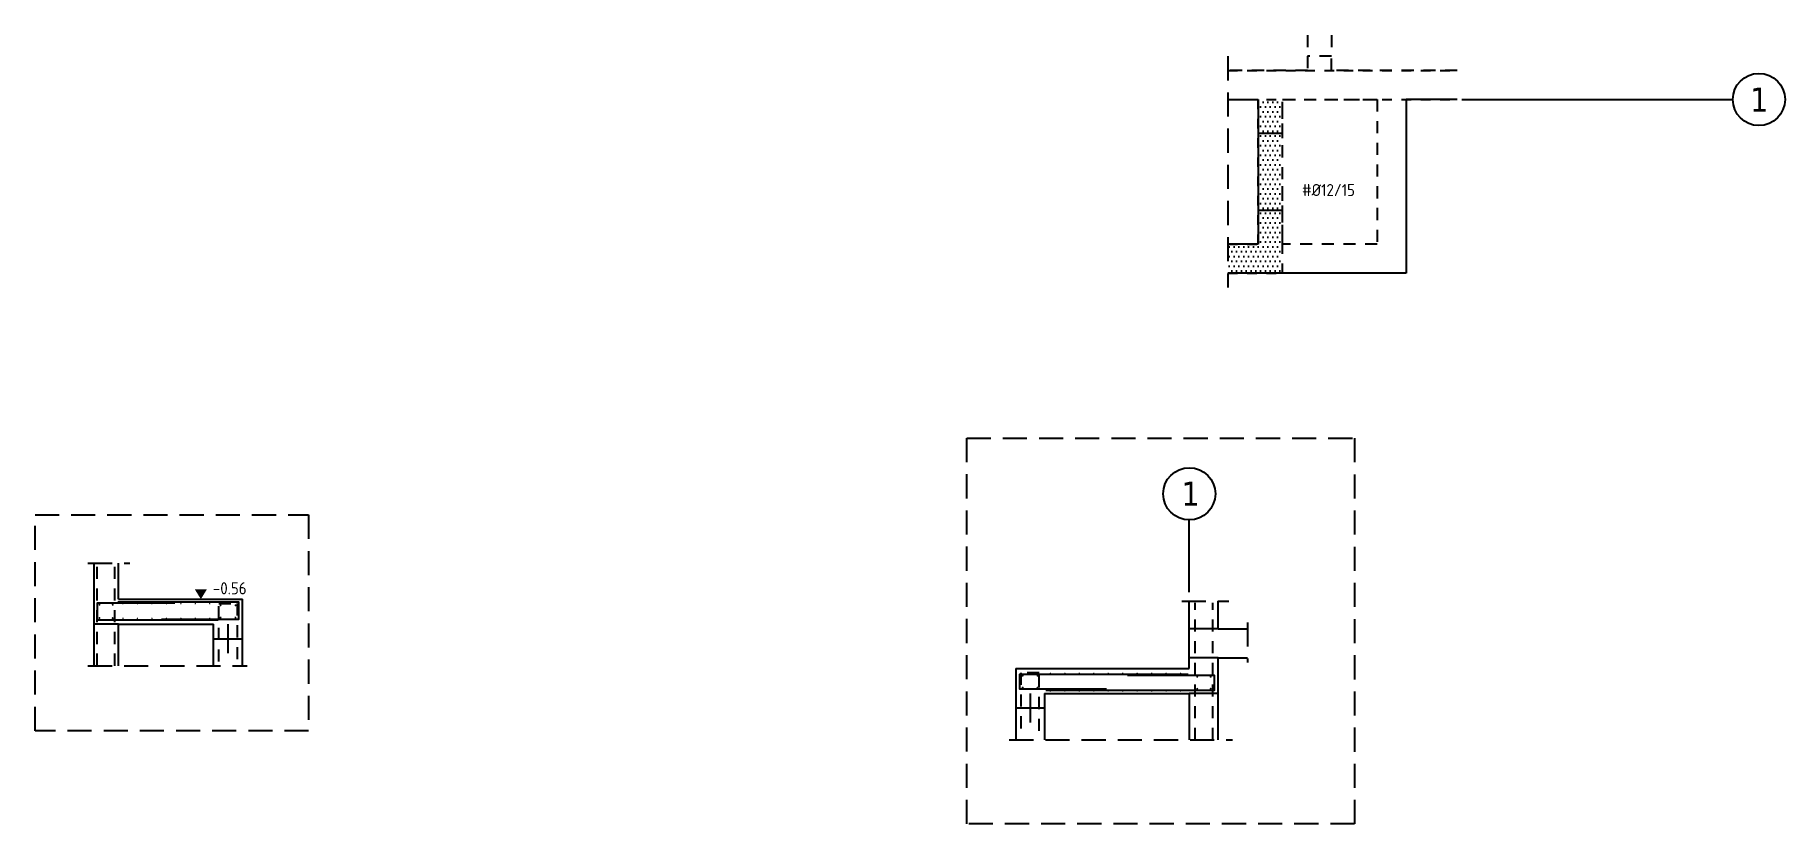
# Model space of a CAD drawing. Extents: x -30 to 112, y -12 to 52.
# Drawn here: x 10.71 to 28.85, y -12.44 to -4.26 of the extents above; entities that cross this region are included whole.
import ezdxf

# ---------------------------------------------------------------- set-up
doc = ezdxf.new("R2010")
doc.units = 0
doc.header["$LTSCALE"] = 0.5
for name, pattern in [('AUSGEZOGEN', [1000.01, 1000, 0.01]), ('DOT', [0.175, 0.05, -0.125]), ('GESTRICHELT', [0.75, 0.5, -0.25]), ('HIDDEN', [0.375, 0.25, -0.125]), ('PUNKT', [0.175, 0.05, -0.125]), ('STRICHLINIE', [0.75, 0.5, -0.25]), ('VERDECKT', [0.375, 0.25, -0.125])]:
    doc.linetypes.add(name, pattern=pattern)
for name, color, linetype in [('ACHSEN', 7, 'Continuous'), ('AFB', 7, 'Continuous'), ('AFU', 7, 'Continuous'), ('BETON', 7, 'Continuous'), ('Brüstung 1.UG', 7, 'Continuous'), ('DETAIL', 7, 'Continuous'), ('DRUEBER', 7, 'Continuous'), ('HILFE', 7, 'Continuous'), ('koten', 7, 'Continuous'), ('RND', 7, 'Continuous'), ('SFP_Achsen', 7, 'Continuous'), ('VERDECKT', 7, 'Continuous')]:
    doc.layers.add(name, color=color, linetype=linetype)
doc.layers.add('NOPLOT', color=7, linetype='Continuous', plot=False)
doc.styles.add('helv', font='tahoma.ttf')
doc.styles.add('txt', font='isocp.shx')
doc.linetypes.add('AFU_50K', pattern='A,0.15,["/",Standard,S=0.2,R=0,X=-0.01,Y=-0.1],0.07,["/",Standard,S=0.2,R=0,X=-0.01,Y=-0.1],0.15', length=0.37)
doc.linetypes.add('AFU_50M', pattern='A,0.45,["/",Standard,S=0.2,R=0,X=-0.01,Y=-0.1],0.07,["/",Standard,S=0.2,R=0,X=-0.01,Y=-0.1],0.45', length=0.97)

msp = doc.modelspace()

# ---------------------------------------------------------------- texts
at = {"layer": 'NOPLOT', "color": 191, "linetype": 'Continuous', "style": 'txt'}
msp.add_text('#%%C12/15', height=0.125, dxfattribs=at).set_placement((23.84544, -5.93028))
at = {"layer": 'SFP_Achsen', "color": 6, "linetype": 'AUSGEZOGEN', "style": 'helv'}
for p in [(28.4936, -5.05536), (22.59718, -9.14125)]:
    msp.add_text('1', height=0.25, dxfattribs=at).set_placement(p)

# ---------------------------------------------------------------- blocks, each defined once
blk = doc.blocks.new('okrd_o')
at = {"layer": 'koten', "color": 7, "linetype": 'Continuous'}
blk.add_solid([(-0.125, 0.202), (0.125, 0.202), (0, 0)], dxfattribs=at)
at = {"layer": 'koten', "style": 'txt'}
blk.add_attdef('OKRD', (0.25, 0.1), '', height=0.25, dxfattribs=at)

# ---------------------------------------------------------------- hatches: boundary and pattern name
at = {"layer": 'DRUEBER', "linetype": 'AUSGEZOGEN'}
h = msp.add_hatch(dxfattribs=at)
h.set_pattern_fill('DOTS', color=102, scale=0.8, double=1)
h.set_pattern_definition([(0, (-89.65802, 461.24339), (0.025, 0.05), [0, -0.05])])
h.paths.add_polyline_path([(23.07813, -6.42914), (23.07813, -6.72916), (23.64191, -6.72916), (23.64191, -4.92916), (23.39191, -4.92916), (23.39191, -6.42914)])

# ---------------------------------------------------------------- linework, layer by layer
at = {"layer": 'ACHSEN', "color": 140, "linetype": 'AUSGEZOGEN'}
for p, q in [((25.50288, -4.92916), (28.31373, -4.92916)), ((22.67674, -10.03735), (22.67674, -9.28735))]:
    msp.add_line(p, q, dxfattribs=at)
at = {"layer": 'AFB', "color": 1, "linetype": 'AUSGEZOGEN'}
for p, q in [((12.70688, -10.36883), (12.70688, -10.66883)), ((21.02674, -11.08702), (21.02674, -11.38702))]:
    msp.add_line(p, q, dxfattribs=at)
at = {"layer": 'AFU', "color": 8, "linetype": 'AFU_50K'}
for p, q in [((11.57188, -10.36883), (11.32188, -10.36883)), ((22.97674, -10.41702), (22.67674, -10.41702)), ((22.97674, -10.71702), (22.67674, -10.71702)), ((22.97674, -11.08702), (22.67674, -11.08702))]:
    msp.add_line(p, q, dxfattribs=at)
at = {"layer": 'AFU', "color": 8, "linetype": 'AFU_50M'}
for p, q in [((12.55688, -10.51883), (12.85688, -10.51883)), ((20.87674, -11.23702), (21.17674, -11.23702))]:
    msp.add_line(p, q, dxfattribs=at)
at = {"layer": 'BETON', "color": 6, "linetype": 'AUSGEZOGEN', "lineweight": -2}
for p, q in [((23.07813, -4.92916), (23.39189, -4.92916)), ((23.39189, -4.92916), (23.39189, -5.27916)), ((25.4541, -4.92916), (24.92689, -4.92916)), ((24.92689, -4.92916), (24.92689, -6.72916)), ((23.39189, -6.07916), (23.39189, -6.42914)), ((23.39189, -6.42914), (23.07813, -6.42914)), ((24.92689, -6.72916), (23.07813, -6.72916))]:
    msp.add_line(p, q, dxfattribs=at)
at = {"layer": 'BETON', "color": 6, "linetype": 'AUSGEZOGEN'}
for p, q in [((23.39189, -5.27916), (23.39189, -6.07916)), ((11.32188, -10.79884), (11.32188, -9.73496)), ((11.57188, -10.10883), (11.57188, -9.73496)), ((11.57188, -10.10883), (12.85688, -10.10883)), ((12.85688, -10.79884), (12.85688, -10.10883)), ((22.67674, -10.82702), (22.67674, -10.12839)), ((22.97674, -10.41702), (22.97674, -10.12839)), ((11.57188, -10.79884), (11.57188, -10.36883)), ((11.57188, -10.36883), (12.55688, -10.36883)), ((12.55688, -10.79884), (12.55688, -10.36883)), ((22.97674, -10.41702), (23.28035, -10.41702)), ((20.87674, -10.82702), (20.87674, -11.56833)), ((20.87674, -10.82702), (22.67674, -10.82702)), ((22.97674, -11.56833), (22.97674, -10.71702)), ((22.97674, -10.71702), (23.28035, -10.71702)), ((21.17676, -11.08702), (21.17676, -11.56833)), ((21.17676, -11.08702), (22.67674, -11.08702)), ((22.67674, -11.08702), (22.67674, -11.56833))]:
    msp.add_line(p, q, dxfattribs=at)
at = {"layer": 'Brüstung 1.UG', "color": 102, "linetype": 'DOT'}
for p, q in [((23.07813, -4.62916), (25.4541, -4.62916)), ((23.07813, -4.92916), (25.4541, -4.92916))]:
    msp.add_line(p, q, dxfattribs=at)
at = {"layer": 'DETAIL', "color": 102, "linetype": 'STRICHLINIE'}
for points in [[(20.36865, -12.43958), (20.36865, -8.44025), (24.39081, -8.44025), (24.39081, -12.43958)], [(10.7066, -11.47394), (10.7066, -9.23507), (13.54414, -9.23507), (13.54414, -11.47394)]]:
    msp.add_lwpolyline(points, close=True, dxfattribs=at)
at = {"layer": 'DRUEBER', "color": 102, "linetype": 'PUNKT'}
for p, q in [((23.39189, -6.42914), (23.39189, -4.92916)), ((23.64189, -6.72916), (23.64189, -4.92916)), ((23.07813, -6.42914), (23.39189, -6.42914)), ((23.07813, -6.72916), (23.64189, -6.72916))]:
    msp.add_line(p, q, dxfattribs=at)
at = {"layer": 'HILFE', "color": 102, "linetype": 'GESTRICHELT'}
for p, q in [((23.07813, -4.48151), (23.07813, -6.87942)), ((11.25571, -9.73496), (11.69153, -9.73496)), ((22.59818, -10.12839), (23.0856, -10.12839)), ((23.28035, -10.34972), (23.28035, -10.76538)), ((11.25571, -10.79884), (12.90842, -10.79884)), ((20.81057, -11.56833), (23.12457, -11.56833))]:
    msp.add_line(p, q, dxfattribs=at)
at = {"layer": 'NOPLOT', "color": 191, "linetype": 'Continuous', "lineweight": -2}
for p, q in [((23.39189, -5.27916), (23.64189, -5.27916)), ((23.64189, -6.07916), (23.39189, -6.07916))]:
    msp.add_line(p, q, dxfattribs=at)
at = {"layer": 'RND', "color": 7, "linetype": 'HIDDEN'}
for points in [[(11.35256, -10.79884), (11.35256, -9.73496)], [(11.53318, -10.79884), (11.53318, -9.73496)], [(12.61188, -10.75498), (12.61188, -10.15498), (12.80188, -10.15498), (12.80188, -10.75498)], [(22.73916, -11.56833), (22.73916, -10.14627)], [(22.91978, -11.56833), (22.91978, -10.14627)], [(21.12174, -11.47317), (21.12174, -10.87317), (20.93174, -10.87317), (20.93174, -11.47317)]]:
    msp.add_lwpolyline(points, dxfattribs=at)
at = {"layer": 'RND', "color": 1, "linetype": 'AUSGEZOGEN'}
for points in [[(12.60612, -10.32584), (11.35612, -10.32584), (11.35612, -10.14584), (12.15612, -10.14584)], [(11.56688, -10.13842), (12.81688, -10.13842), (12.81688, -10.31842), (12.01688, -10.31842)], [(22.66674, -10.88987), (20.91674, -10.88987), (20.91674, -11.03987), (21.81674, -11.03987)], [(21.18779, -11.05108), (22.93779, -11.05108), (22.93779, -10.90108), (22.03779, -10.90108)]]:
    msp.add_lwpolyline(points, dxfattribs=at)
at = {"layer": 'RND', "color": 7, "linetype": 'AUSGEZOGEN'}
for points, const_width in [([(11.37038, -10.16623, 1), (11.38038, -10.16623, 1)], 0.01), ([(11.5071, -10.16623, 1), (11.5171, -10.16623, 1)], 0.01), ([(11.61558, -10.15627, 1), (11.62258, -10.15627, 1)], 0.007), ([(11.76558, -10.15627, 1), (11.77258, -10.15627, 1)], 0.007), ([(11.91558, -10.15627, 1), (11.92258, -10.15627, 1)], 0.007), ([(12.06558, -10.15627, 1), (12.07258, -10.15627, 1)], 0.007), ([(12.21558, -10.15627, 1), (12.22258, -10.15627, 1)], 0.007), ([(12.36558, -10.15627, 1), (12.37258, -10.15627, 1)], 0.007), ([(12.51558, -10.15627, 1), (12.52258, -10.15627, 1)], 0.007), ([(12.62583, -10.17252, 1), (12.63583, -10.17252, 1)], 0.01), ([(12.78057, -10.17252, 1), (12.79057, -10.17252, 1)], 0.01), ([(11.37038, -10.30486, 1), (11.38038, -10.30486, 1)], 0.01), ([(11.5071, -10.30486, 1), (11.5171, -10.30486, 1)], 0.01), ([(11.61558, -10.30691, 1), (11.62258, -10.30691, 1)], 0.007), ([(11.76558, -10.30691, 1), (11.77258, -10.30691, 1)], 0.007), ([(11.91558, -10.30691, 1), (11.92258, -10.30691, 1)], 0.007), ([(12.06558, -10.30691, 1), (12.07258, -10.30691, 1)], 0.007), ([(12.21558, -10.30691, 1), (12.22258, -10.30691, 1)], 0.007), ([(12.36558, -10.30691, 1), (12.37258, -10.30691, 1)], 0.007), ([(12.51558, -10.30691, 1), (12.52258, -10.30691, 1)], 0.007), ([(12.62583, -10.2995, 1), (12.63583, -10.2995, 1)], 0.01), ([(12.78057, -10.2995, 1), (12.79057, -10.2995, 1)], 0.01), ([(21.23289, -10.87687, 1), (21.23989, -10.87687, 1)], 0.007), ([(21.38289, -10.87687, 1), (21.38989, -10.87687, 1)], 0.007), ([(21.53289, -10.87687, 1), (21.53989, -10.87687, 1)], 0.007), ([(21.68289, -10.87687, 1), (21.68989, -10.87687, 1)], 0.007), ([(21.83289, -10.87687, 1), (21.83989, -10.87687, 1)], 0.007), ([(21.98289, -10.87687, 1), (21.98989, -10.87687, 1)], 0.007), ([(22.13289, -10.87687, 1), (22.13989, -10.87687, 1)], 0.007), ([(22.28289, -10.87687, 1), (22.28989, -10.87687, 1)], 0.007), ([(22.43289, -10.87687, 1), (22.43989, -10.87687, 1)], 0.007), ([(22.58289, -10.87687, 1), (22.58989, -10.87687, 1)], 0.007), ([(20.94389, -10.90229, 1), (20.95389, -10.90229, 1)], 0.01), ([(20.94389, -11.02583, 1), (20.95389, -11.02583, 1)], 0.01), ([(21.09742, -10.90229, 1), (21.10742, -10.90229, 1)], 0.01), ([(21.09742, -11.02583, 1), (21.10742, -11.02583, 1)], 0.01), ([(21.23289, -11.06209, 1), (21.23989, -11.06209, 1)], 0.007), ([(21.38289, -11.06209, 1), (21.38989, -11.06209, 1)], 0.007), ([(21.53289, -11.06209, 1), (21.53989, -11.06209, 1)], 0.007), ([(21.68289, -11.06209, 1), (21.68989, -11.06209, 1)], 0.007), ([(21.83289, -11.06209, 1), (21.83989, -11.06209, 1)], 0.007), ([(21.98289, -11.06209, 1), (21.98989, -11.06209, 1)], 0.007), ([(22.13289, -11.06209, 1), (22.13989, -11.06209, 1)], 0.007), ([(22.28289, -11.06209, 1), (22.28989, -11.06209, 1)], 0.007), ([(22.43289, -11.06209, 1), (22.43989, -11.06209, 1)], 0.007), ([(22.58289, -11.06209, 1), (22.58989, -11.06209, 1)], 0.007), ([(22.75417, -10.91429, 1), (22.76417, -10.91429, 1)], 0.01), ([(22.75417, -11.03783, 1), (22.76417, -11.03783, 1)], 0.01), ([(22.89319, -10.91429, 1), (22.90319, -10.91429, 1)], 0.01), ([(22.89319, -11.03783, 1), (22.90319, -11.03783, 1)], 0.01)]:
    msp.add_lwpolyline(points, format="xyb", close=True, dxfattribs=dict(at, const_width=const_width))
at = {"layer": 'SFP_Achsen', "color": 7, "linetype": 'AUSGEZOGEN'}
for centre in [(28.58421, -4.92916), (22.67674, -9.01687)]:
    msp.add_circle(centre, 0.27048, dxfattribs=at)
at = {"layer": 'VERDECKT', "color": 7, "linetype": 'VERDECKT'}
for p, q in [((23.90189, -4.26097), (23.90189, -4.47916)), ((24.15189, -4.26097), (24.15189, -4.47916))]:
    msp.add_line(p, q, dxfattribs=at)
at = {"layer": 'VERDECKT', "color": 7, "linetype": 'VERDECKT', "lineweight": -2}
for p, q in [((24.15189, -4.47916), (23.90189, -4.47916)), ((23.90189, -4.47916), (23.90189, -4.62916)), ((24.15189, -4.62916), (24.15189, -4.47916)), ((23.90189, -4.62916), (23.07813, -4.62916)), ((25.4541, -4.62916), (24.15189, -4.62916)), ((23.64189, -6.42916), (23.64189, -4.92916)), ((23.64189, -4.92916), (24.62689, -4.92916)), ((24.62689, -4.92916), (24.62689, -6.42916)), ((24.62689, -6.42916), (23.64189, -6.42916))]:
    msp.add_line(p, q, dxfattribs=at)

# ---------------------------------------------------------------- block references
at = {"layer": 'koten', "color": 102, "linetype": 'AUSGEZOGEN', "xscale": 0.5, "yscale": 0.5, "zscale": 0.5}
msp.add_blockref('okrd_o', (12.42668, -10.10883), dxfattribs=at).add_auto_attribs({'OKRD': '-0.56'})

msp.set_redraw_order([(e.dxf.handle, doc.entitydb.next_handle()) for e in msp.query("TEXT MTEXT ATTDEF DIMENSION ARC_DIMENSION")])  # texts and dimensions are drawn at this point

doc.saveas('drawing.dxf')
